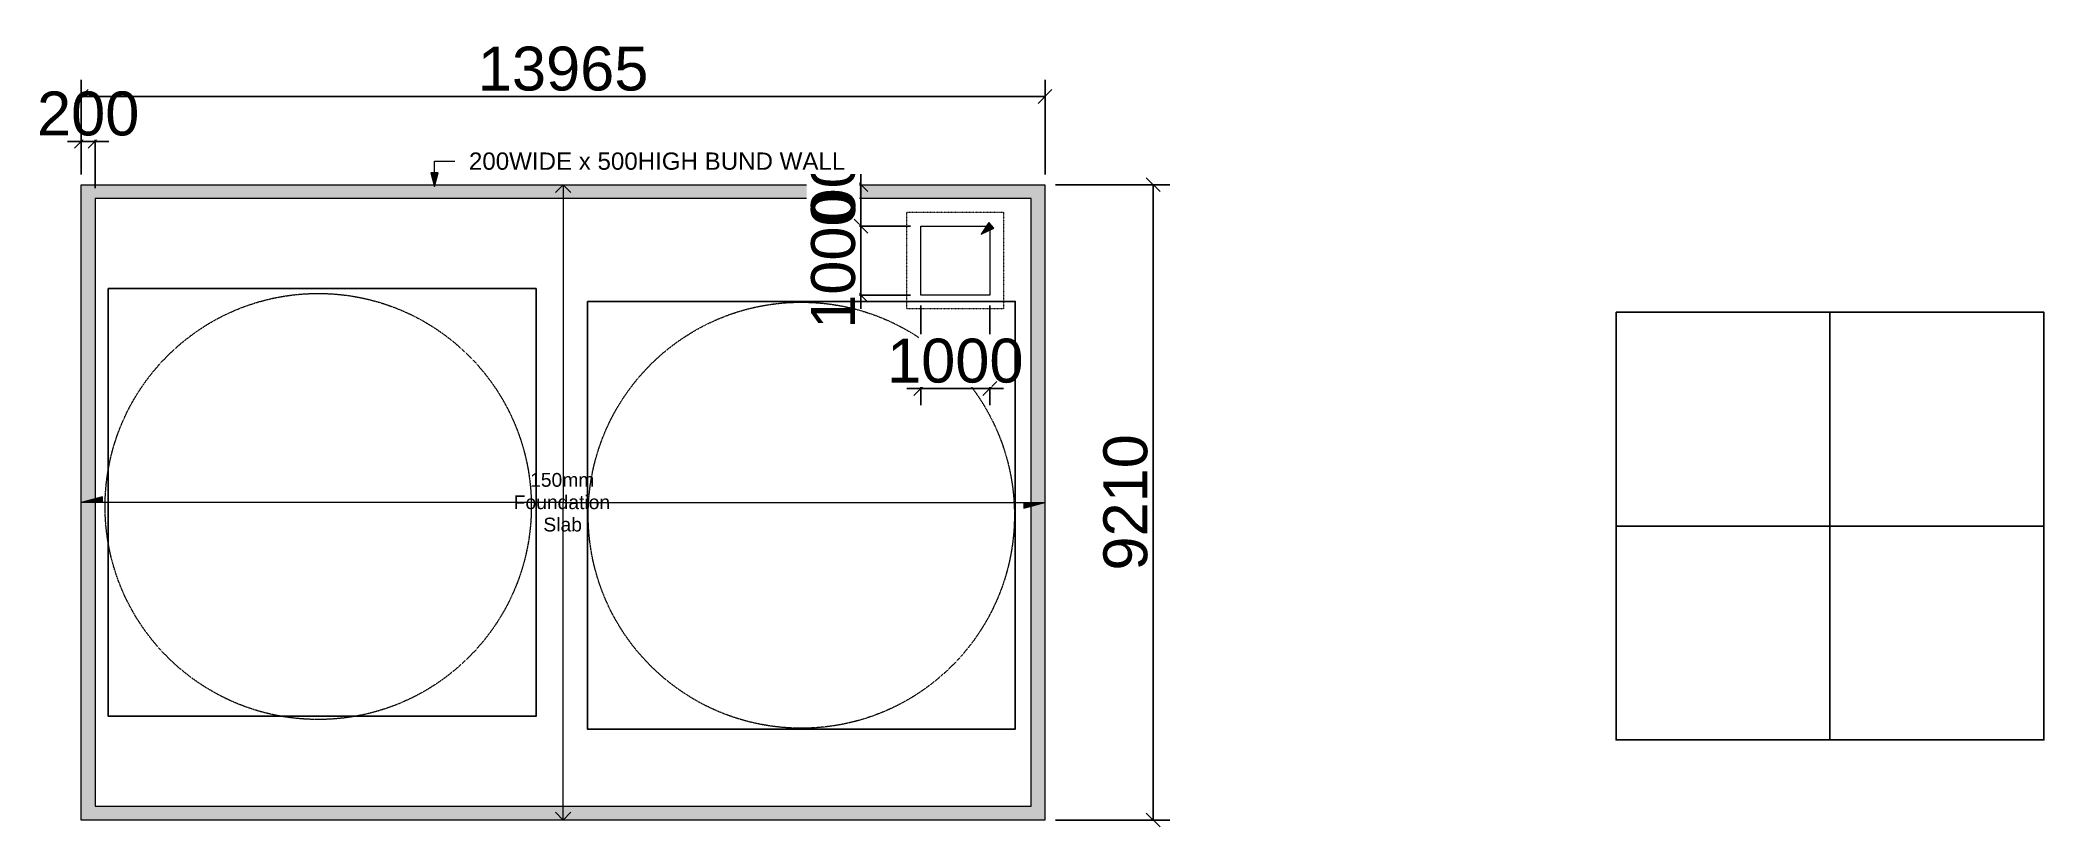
# Model space of a CAD drawing. Header units: millimetres. Extents: x 14826 to 891005, y -311366 to 56117.
# Drawn here: x 398164 to 427201, y -243820 to -232412 of the extents above; entities that cross this region are included whole.
import ezdxf

# ---------------------------------------------------------------- set-up
doc = ezdxf.new("R2010")
doc.units = ezdxf.units.MM
doc.linetypes.add('Dash', pattern=[6.35, 3.175, -3.175])
doc.linetypes.add('Hidden', pattern=[7.14375, 4.7625, -2.38125])
for name, color, linetype, lineweight in [('A-ANNO-DIMS', 7, 'Continuous', 9), ('A-DETL-HDLN', 7, 'Hidden', 9), ('A-WALL', 7, 'Continuous', 9), ('A-WALL-HDLN', 7, 'Dash', 9), ('G-ANNO-TEXT', 7, 'Continuous', 9), ('S-FLOR-SYMB', 7, 'Continuous', 9), ('S-FNDN', 7, 'Continuous', 9), ('S-FNDN-IDEN', 7, 'Continuous', 9)]:
    doc.layers.add(name, color=color, linetype=linetype, lineweight=lineweight)
doc.styles.add('Arial', font='arial.ttf', dxfattribs={"height": 636.361708})
doc.styles.add('Arial_1', font='arial.ttf', dxfattribs={"height": 636.4})
doc.dimstyles.new('Greene_Arch_tick_-_2_5mm_Arial', dxfattribs={"dimscale": 304.8, "dimtxt": 255.06485, "dimasz": 0.656168, "dimexe": 0.787402, "dimexo": 0.492126, "dimgap": 0.246063, "dimtad": 1, "dimdec": 0, "dimzin": 0, "dimdsep": 46, "dimtxsty": 'Arial', "dimblk1": 'OBLIQUE', "dimblk2": 'OBLIQUE', "dimsah": 1, "dimcen": 0.09, "dimazin": 0, "dimtfac": 1, "dimtdec": 4, "dimtix": 1, "dimtmove": 0, "dimatfit": 3, "dimfxl": 1, "dimtvp": 1, "dimtfill": 1, "dimtolj": 1, "dimtzin": 0, "dimarcsym": 2})

msp = doc.modelspace()

# ---------------------------------------------------------------- texts
at = {"layer": 'S-FNDN-IDEN', "char_height": 200, "attachment_point": 1, "style": 'Arial_1'}
for s, insert, width in [('150mm', (405264.74786, -238688.34002), 1154.43), ('150mm', (405264.74786, -238688.34002), 1154.43), ('Foundation', (405026.62286, -239012.4546), 1731.645), ('Foundation', (405026.62286, -239012.4546), 1731.645), ('Slab', (405456.57077, -239336.56918), 697.468125), ('Slab', (405456.57077, -239336.56918), 697.468125)]:
    msp.add_mtext(s, dxfattribs=dict(at, insert=insert, width=width))

# ---------------------------------------------------------------- blocks, each defined once
blk = doc.blocks.new('_Oblique')
at = {"color": 0, "linetype": 'ByBlock', "lineweight": -2}
blk.add_line((-0.5, -0.5), (0.5, 0.5), dxfattribs=at)
blk = doc.blocks.new('*D565')
at = {"layer": 'A-ANNO-DIMS', "color": 0, "lineweight": -2, "transparency": 16777216}
for p, q in [((398761, -234360), (398761, -233641)), ((398961, -234560), (398961, -233641)), ((398761, -233881), (398561, -233881)), ((398761, -233881), (398961, -233881)), ((398961, -233881), (399161, -233881))]:
    blk.add_line(p, q, dxfattribs=at)
at = {"layer": 'Defpoints', "color": 0, "transparency": 16777216}
for p in [(398761, -234510), (398961, -234710)]:
    blk.add_point(p, dxfattribs=at)
at = {"layer": 'A-ANNO-DIMS', "color": 0, "lineweight": -2, "transparency": 16777216, "xscale": 200, "yscale": 200, "zscale": 200}
blk.add_blockref('_Oblique', (398761, -233881), dxfattribs=at)
at = {"layer": 'A-ANNO-DIMS', "color": 0, "lineweight": -2, "transparency": 16777216, "xscale": 200, "yscale": 200, "zscale": 200, "rotation": 180}
blk.add_blockref('_Oblique', (398961, -233881), dxfattribs=at)
at = {"layer": 'A-ANNO-DIMS', "color": 0, "transparency": 16777216, "insert": (398861, -233481), "char_height": 636.4, "width": 692.21, "attachment_point": 5, "style": 'Arial', "bg_fill": 3, "box_fill_scale": 1.1, "bg_fill_color": 256, "bg_fill_true_color": 13158600, "bg_fill_transparency": 0}
blk.add_mtext('\\A1;200', dxfattribs=at)
at = {"layer": 'Defpoints', "color": 0, "transparency": 16777216}
blk.add_point((398961, -233881), dxfattribs=at)
blk = doc.blocks.new('*D566')
at = {"layer": 'A-ANNO-DIMS', "color": 0, "lineweight": -2, "transparency": 16777216}
for p, q in [((412876, -234510), (414534, -234510)), ((414294, -243720), (414294, -234510)), ((412876, -243720), (414534, -243720))]:
    blk.add_line(p, q, dxfattribs=at)
at = {"layer": 'Defpoints', "color": 0, "transparency": 16777216}
for p in [(412726, -234510), (414294, -234510), (412726, -243720)]:
    blk.add_point(p, dxfattribs=at)
at = {"layer": 'A-ANNO-DIMS', "color": 0, "lineweight": -2, "transparency": 16777216, "xscale": 200, "yscale": 200, "zscale": 200}
for p, rotation in [((414294, -234510), 90), ((414294, -243720), 270)]:
    blk.add_blockref('_Oblique', p, dxfattribs=dict(at, rotation=rotation))
at = {"layer": 'A-ANNO-DIMS', "color": 0, "transparency": 16777216, "insert": (413894, -239115), "char_height": 636.4, "width": 922.94, "attachment_point": 5, "rotation": 90, "style": 'Arial', "bg_fill": 3, "box_fill_scale": 1.1, "bg_fill_color": 256, "bg_fill_true_color": 13158600, "bg_fill_transparency": 0}
blk.add_mtext('\\A1;9210', dxfattribs=at)
blk = doc.blocks.new('*D567')
at = {"layer": 'A-ANNO-DIMS', "color": 0, "lineweight": -2, "transparency": 16777216}
for p, q in [((398761, -234360), (398761, -232990)), ((412726, -234360), (412726, -232990)), ((398761, -233230), (412726, -233230))]:
    blk.add_line(p, q, dxfattribs=at)
at = {"layer": 'Defpoints', "color": 0, "transparency": 16777216}
for p in [(412726, -233230), (398761, -234510), (412726, -234510)]:
    blk.add_point(p, dxfattribs=at)
at = {"layer": 'A-ANNO-DIMS', "color": 0, "lineweight": -2, "transparency": 16777216, "xscale": 200, "yscale": 200, "zscale": 200, "rotation": 180}
blk.add_blockref('_Oblique', (398761, -233230), dxfattribs=at)
at = {"layer": 'A-ANNO-DIMS', "color": 0, "lineweight": -2, "transparency": 16777216, "xscale": 200, "yscale": 200, "zscale": 200}
blk.add_blockref('_Oblique', (412726, -233230), dxfattribs=at)
at = {"layer": 'A-ANNO-DIMS', "color": 0, "transparency": 16777216, "insert": (405743, -232830), "char_height": 636.4, "width": 1153.68, "attachment_point": 5, "style": 'Arial', "bg_fill": 3, "box_fill_scale": 1.1, "bg_fill_color": 256, "bg_fill_true_color": 13158600, "bg_fill_transparency": 0}
blk.add_mtext('\\A1;13965', dxfattribs=at)
blk = doc.blocks.new('M_Span Direction - One Way Slab-366505-LIME SYSTEM _ MIXED SLURRY S1_S2')
at = {"layer": 'S-FLOR-SYMB'}
for points in [[(-66.76, 0.82), (-66.76, 0), (-69.82, 0)], [(66.76, -0.82), (66.76, 0), (69.82, 0)]]:
    blk.add_hatch(color=256, dxfattribs=at).paths.add_polyline_path(points)
for p, q in [((0, 46.05), (-1.12, 44.93)), ((0, 46.05), (1.12, 44.93)), ((0, 46.05), (0, 0)), ((-66.76, 0.82), (-69.82, 0)), ((0, 0), (-69.82, 0)), ((-66.76, 0), (-66.76, 0.82)), ((0, 0), (69.82, 0)), ((0, -46.05), (0, 0)), ((66.76, -0.82), (69.82, 0)), ((66.76, 0), (66.76, -0.82)), ((0, -46.05), (-1.12, -44.93)), ((0, -46.05), (1.12, -44.93))]:
    blk.add_line(p, q, dxfattribs=at)
blk = doc.blocks.new('*D562')
at = {"layer": 'A-ANNO-DIMS', "color": 0, "lineweight": -2, "transparency": 16777216}
for p, q in [((410059, -234510), (410059, -234310)), ((410050, -234510), (409819, -234510)), ((410059, -234510), (410059, -235110)), ((410776, -235110), (409819, -235110)), ((410059, -235110), (410059, -235310))]:
    blk.add_line(p, q, dxfattribs=at)
at = {"layer": 'Defpoints', "color": 0, "transparency": 16777216}
for p in [(410200, -234510), (410926, -235110)]:
    blk.add_point(p, dxfattribs=at)
at = {"layer": 'A-ANNO-DIMS', "color": 0, "lineweight": -2, "transparency": 16777216, "xscale": 200, "yscale": 200, "zscale": 200}
for p, rotation in [((410059, -234510), 270), ((410059, -235110), 90)]:
    blk.add_blockref('_Oblique', p, dxfattribs=dict(at, rotation=rotation))
at = {"layer": 'A-ANNO-DIMS', "color": 0, "transparency": 16777216, "insert": (409659, -234810), "char_height": 636.4, "width": 692.21, "attachment_point": 5, "rotation": 90, "style": 'Arial', "bg_fill": 3, "box_fill_scale": 1.1, "bg_fill_color": 256, "bg_fill_true_color": 13158600, "bg_fill_transparency": 0}
blk.add_mtext('\\A1;600', dxfattribs=at)
at = {"layer": 'Defpoints', "color": 0, "transparency": 16777216}
blk.add_point((410059, -235110), dxfattribs=at)
blk = doc.blocks.new('*D563')
at = {"layer": 'A-ANNO-DIMS', "color": 0, "lineweight": -2, "transparency": 16777216}
for p, q in [((410059, -235110), (410059, -234910)), ((410776, -235110), (409819, -235110)), ((410059, -235110), (410059, -236110)), ((410776, -236110), (409819, -236110)), ((410059, -236110), (410059, -236310))]:
    blk.add_line(p, q, dxfattribs=at)
at = {"layer": 'Defpoints', "color": 0, "transparency": 16777216}
for p in [(410926, -235110), (410926, -236110)]:
    blk.add_point(p, dxfattribs=at)
at = {"layer": 'A-ANNO-DIMS', "color": 0, "lineweight": -2, "transparency": 16777216, "xscale": 200, "yscale": 200, "zscale": 200}
for p, rotation in [((410059, -235110), 270), ((410059, -236110), 90)]:
    blk.add_blockref('_Oblique', p, dxfattribs=dict(at, rotation=rotation))
at = {"layer": 'A-ANNO-DIMS', "color": 0, "transparency": 16777216, "insert": (409659, -235610), "char_height": 636.4, "width": 922.94, "attachment_point": 5, "rotation": 90, "style": 'Arial', "bg_fill": 3, "box_fill_scale": 1.1, "bg_fill_color": 256, "bg_fill_true_color": 13158600, "bg_fill_transparency": 0}
blk.add_mtext('\\A1;1000', dxfattribs=at)
at = {"layer": 'Defpoints', "color": 0, "transparency": 16777216}
blk.add_point((410059, -236110), dxfattribs=at)
blk = doc.blocks.new('*D564')
at = {"layer": 'A-ANNO-DIMS', "color": 0, "lineweight": -2, "transparency": 16777216}
for p, q in [((410926, -236260), (410926, -237704)), ((411926, -236260), (411926, -237704)), ((410926, -237464), (410726, -237464)), ((410926, -237464), (411926, -237464)), ((411926, -237464), (412126, -237464))]:
    blk.add_line(p, q, dxfattribs=at)
at = {"layer": 'Defpoints', "color": 0, "transparency": 16777216}
for p in [(410926, -236110), (411926, -236110)]:
    blk.add_point(p, dxfattribs=at)
at = {"layer": 'A-ANNO-DIMS', "color": 0, "lineweight": -2, "transparency": 16777216, "xscale": 200, "yscale": 200, "zscale": 200}
blk.add_blockref('_Oblique', (410926, -237464), dxfattribs=at)
at = {"layer": 'A-ANNO-DIMS', "color": 0, "lineweight": -2, "transparency": 16777216, "xscale": 200, "yscale": 200, "zscale": 200, "rotation": 180}
blk.add_blockref('_Oblique', (411926, -237464), dxfattribs=at)
at = {"layer": 'A-ANNO-DIMS', "color": 0, "transparency": 16777216, "insert": (411426, -237064), "char_height": 636.4, "width": 922.94, "attachment_point": 5, "style": 'Arial', "bg_fill": 3, "box_fill_scale": 1.1, "bg_fill_color": 256, "bg_fill_true_color": 13158600, "bg_fill_transparency": 0}
blk.add_mtext('\\A1;1000', dxfattribs=at)
at = {"layer": 'Defpoints', "color": 0, "transparency": 16777216}
blk.add_point((411926, -237464), dxfattribs=at)

# ---------------------------------------------------------------- hatches: boundary and pattern name
at = {"layer": 'A-WALL', "true_color": 0xc0c0c0}
for points in [[(398960.68169, -243520.08836), (398960.68169, -234509.83589), (398760.68169, -234509.83589), (398760.68169, -243520.08836)], [(412725.68169, -234709.83589), (412725.68169, -234509.83589), (398960.68169, -234509.83589), (398960.68169, -234709.83589), (412525.68169, -234709.83589)], [(412725.68169, -243720.08836), (412725.68169, -234709.83589), (412525.68169, -234709.83589), (412525.68169, -243720.08836)], [(412525.68169, -243720.08836), (412525.68169, -243520.08836), (398760.68169, -243520.08836), (398760.68169, -243720.08836)]]:
    msp.add_hatch(color=9, dxfattribs=at).paths.add_polyline_path(points)
at = {"layer": 'G-ANNO-TEXT'}
msp.add_hatch(color=256, dxfattribs=at).paths.add_polyline_path([(411798.62936, -235227.95109), (411984.72774, -235137.18072), (411914.4101, -235056.29245)])

# ---------------------------------------------------------------- linework, layer by layer
at = {"color": 2}
for p, q in [((424101.08714, -236357.62042), (424101.08714, -242557.62042)), ((427201.08714, -239457.62042), (421001.08714, -239457.62042))]:
    msp.add_line(p, q, dxfattribs=at)
for points in [[(399151.93169, -236014.96212), (405351.93169, -236014.96212), (405351.93169, -242214.96212), (399151.93169, -242214.96212)], [(421001.08714, -236357.62042), (427201.08714, -236357.62042), (427201.08714, -242557.62042), (421001.08714, -242557.62042)]]:
    msp.add_lwpolyline(points, close=True, dxfattribs=at)
at = {"layer": 'A-DETL-HDLN'}
for centre in [(402194.18666, -239174.14833), (409194.7039, -239300.83814)]:
    msp.add_circle(centre, 3088.17748, dxfattribs=at)
at = {"layer": 'A-WALL'}
for p, q in [((398760.68169, -243720.08836), (398760.68169, -234509.83589)), ((398760.68169, -234509.83589), (412725.68169, -234509.83589)), ((412725.68169, -234509.83589), (412725.68169, -243720.08836)), ((398960.68169, -234709.83589), (398960.68169, -243520.08836)), ((412525.68169, -234709.83589), (398960.68169, -234709.83589)), ((412525.68169, -243520.08836), (412525.68169, -234709.83589)), ((398960.68169, -243520.08836), (412525.68169, -243520.08836)), ((412725.68169, -243720.08836), (398760.68169, -243720.08836))]:
    msp.add_line(p, q, dxfattribs=at)
at = {"layer": 'A-WALL-HDLN'}
for p, q in [((410725.68169, -234909.83589), (412125.68169, -234909.83589)), ((410725.68169, -236309.83589), (410725.68169, -234909.83589)), ((412125.68169, -234909.83589), (412125.68169, -236309.83589)), ((412125.68169, -236309.83589), (410725.68169, -236309.83589))]:
    msp.add_line(p, q, dxfattribs=at)
at = {"layer": 'G-ANNO-TEXT'}
for p, q in [((411914.4101, -235056.29245), (411798.62936, -235227.95109)), ((411798.62936, -235227.95109), (411984.72774, -235137.18072)), ((411984.72774, -235137.18072), (411914.4101, -235056.29245))]:
    msp.add_line(p, q, dxfattribs=at)
at = {"layer": 'S-FNDN'}
for p, q in [((410925.68169, -236109.83589), (410925.68169, -235109.83589)), ((410925.68169, -235109.83589), (411925.68169, -235109.83589)), ((411925.68169, -235109.83589), (411925.68169, -236109.83589)), ((411925.68169, -236109.83589), (410925.68169, -236109.83589))]:
    msp.add_line(p, q, dxfattribs=at)

msp.set_redraw_order([(e.dxf.handle, doc.entitydb.next_handle()) for e in msp.query("TEXT MTEXT ATTDEF DIMENSION ARC_DIMENSION")])  # texts and dimensions are drawn at this point

# ---------------------------------------------------------------- next in the draw order: dimensions: what is measured, and where the dimension line sits
at = {"layer": 'A-ANNO-DIMS'}
dim = msp.add_linear_dim(base=(398960.68169, -233880.78673), p1=(398760.68169, -234509.83589), p2=(398960.68169, -234709.83589), dimstyle='Greene_Arch_tick_-_2_5mm_Arial', override={"dimpost": '<>', "dimfxl": 282.842712}, dxfattribs=at)
dim.commit()
dim.dimension.update_dxf_attribs({"geometry": '*D565', "text_midpoint": (398860.68169, -233480.87763)})
dim = msp.add_linear_dim(base=(414294.07286, -234509.83589), p1=(412725.68169, -243720.08836), p2=(412725.68169, -234509.83589), angle=90, dimstyle='Greene_Arch_tick_-_2_5mm_Arial', override={"dimpost": '<>', "dimfxl": 9210.252464}, dxfattribs=at)
dim.commit()
dim.dimension.update_dxf_attribs({"geometry": '*D566', "text_midpoint": (413894.16376, -239114.96212)})

# ---------------------------------------------------------------- next in the draw order: dimensions: what is measured, and where the dimension line sits
dim = msp.add_linear_dim(base=(412725.68169, -233230.0004), p1=(398760.68169, -234509.83589), p2=(412725.68169, -234509.83589), dimstyle='Greene_Arch_tick_-_2_5mm_Arial', override={"dimpost": '<>', "dimfxl": 13965}, dxfattribs=at)
dim.commit()
dim.dimension.update_dxf_attribs({"geometry": '*D567', "text_midpoint": (405743.18169, -232829.87427)})

# ---------------------------------------------------------------- next in the draw order: hatches: boundary and pattern name
at = {"layer": 'G-ANNO-TEXT'}
msp.add_hatch(color=256, dxfattribs=at).paths.add_polyline_path([(403879.93065, -234536.56237), (403933.52049, -234336.56237), (403826.34081, -234336.56237)])

# ---------------------------------------------------------------- next in the draw order: linework, layer by layer
for p, q in [((403879.93065, -234167.4031), (404175.25807, -234167.4031)), ((403879.93065, -234536.56237), (403879.93065, -234167.4031)), ((403933.52049, -234336.56237), (403826.34081, -234336.56237)), ((403826.34081, -234336.56237), (403879.93065, -234536.56237)), ((403879.93065, -234536.56237), (403933.52049, -234336.56237))]:
    msp.add_line(p, q, dxfattribs=at)

# ---------------------------------------------------------------- next in the draw order: block references
at = {"layer": 'S-FLOR-SYMB', "xscale": 99.99999999999993, "yscale": 99.99999999999993, "zscale": 99.99999999999993}
msp.add_blockref('M_Span Direction - One Way Slab-366505-LIME SYSTEM _ MIXED SLURRY S1_S2', (405743.18169, -239114.96212), dxfattribs=at)

# ---------------------------------------------------------------- next in the draw order: dimensions: what is measured, and where the dimension line sits
at = {"layer": 'A-ANNO-DIMS'}
dim = msp.add_linear_dim(base=(410058.95628, -235109.83589), p1=(410200.37764, -234509.83589), p2=(410925.68169, -235109.83589), angle=90, dimstyle='Greene_Arch_tick_-_2_5mm_Arial', override={"dimpost": '<>', "dimfxl": 941.310771}, dxfattribs=at)
dim.commit()
dim.dimension.update_dxf_attribs({"geometry": '*D562', "text_midpoint": (409659.04718, -234809.83589)})

# ---------------------------------------------------------------- next in the draw order: texts
at = {"layer": 'G-ANNO-TEXT', "insert": (404378.45807, -234042.4031), "char_height": 250, "width": 6621.93875, "attachment_point": 1, "style": 'Arial', "bg_fill": 3, "box_fill_scale": 1.25, "bg_fill_color": 256, "bg_fill_true_color": 13158600, "bg_fill_transparency": 0}
msp.add_mtext('200WIDE x 500HIGH BUND WALL', dxfattribs=at)

# ---------------------------------------------------------------- next in the draw order: dimensions: what is measured, and where the dimension line sits
at = {"layer": 'A-ANNO-DIMS'}
dim = msp.add_linear_dim(base=(410058.95628, -236109.83589), p1=(410925.68169, -235109.83589), p2=(410925.68169, -236109.83589), angle=90, dimstyle='Greene_Arch_tick_-_2_5mm_Arial', override={"dimpost": '<>', "dimfxl": 1000}, dxfattribs=at)
dim.commit()
dim.dimension.update_dxf_attribs({"geometry": '*D563', "text_midpoint": (409659.04718, -235609.83589)})

# ---------------------------------------------------------------- next in the draw order: dimensions: what is measured, and where the dimension line sits
dim = msp.add_linear_dim(base=(411925.68169, -237463.97392), p1=(410925.68169, -236109.83589), p2=(411925.68169, -236109.83589), dimstyle='Greene_Arch_tick_-_2_5mm_Arial', override={"dimpost": '<>', "dimfxl": 1000}, dxfattribs=at)
dim.commit()
dim.dimension.update_dxf_attribs({"geometry": '*D564', "text_midpoint": (411425.68169, -237064.06482)})

# ---------------------------------------------------------------- next in the draw order: linework, layer by layer
at = {"color": 2}
msp.add_lwpolyline([(406094.7039, -236200.83814), (412294.7039, -236200.83814), (412294.7039, -242400.83814), (406094.7039, -242400.83814)], close=True, dxfattribs=at)

doc.saveas('drawing.dxf')
